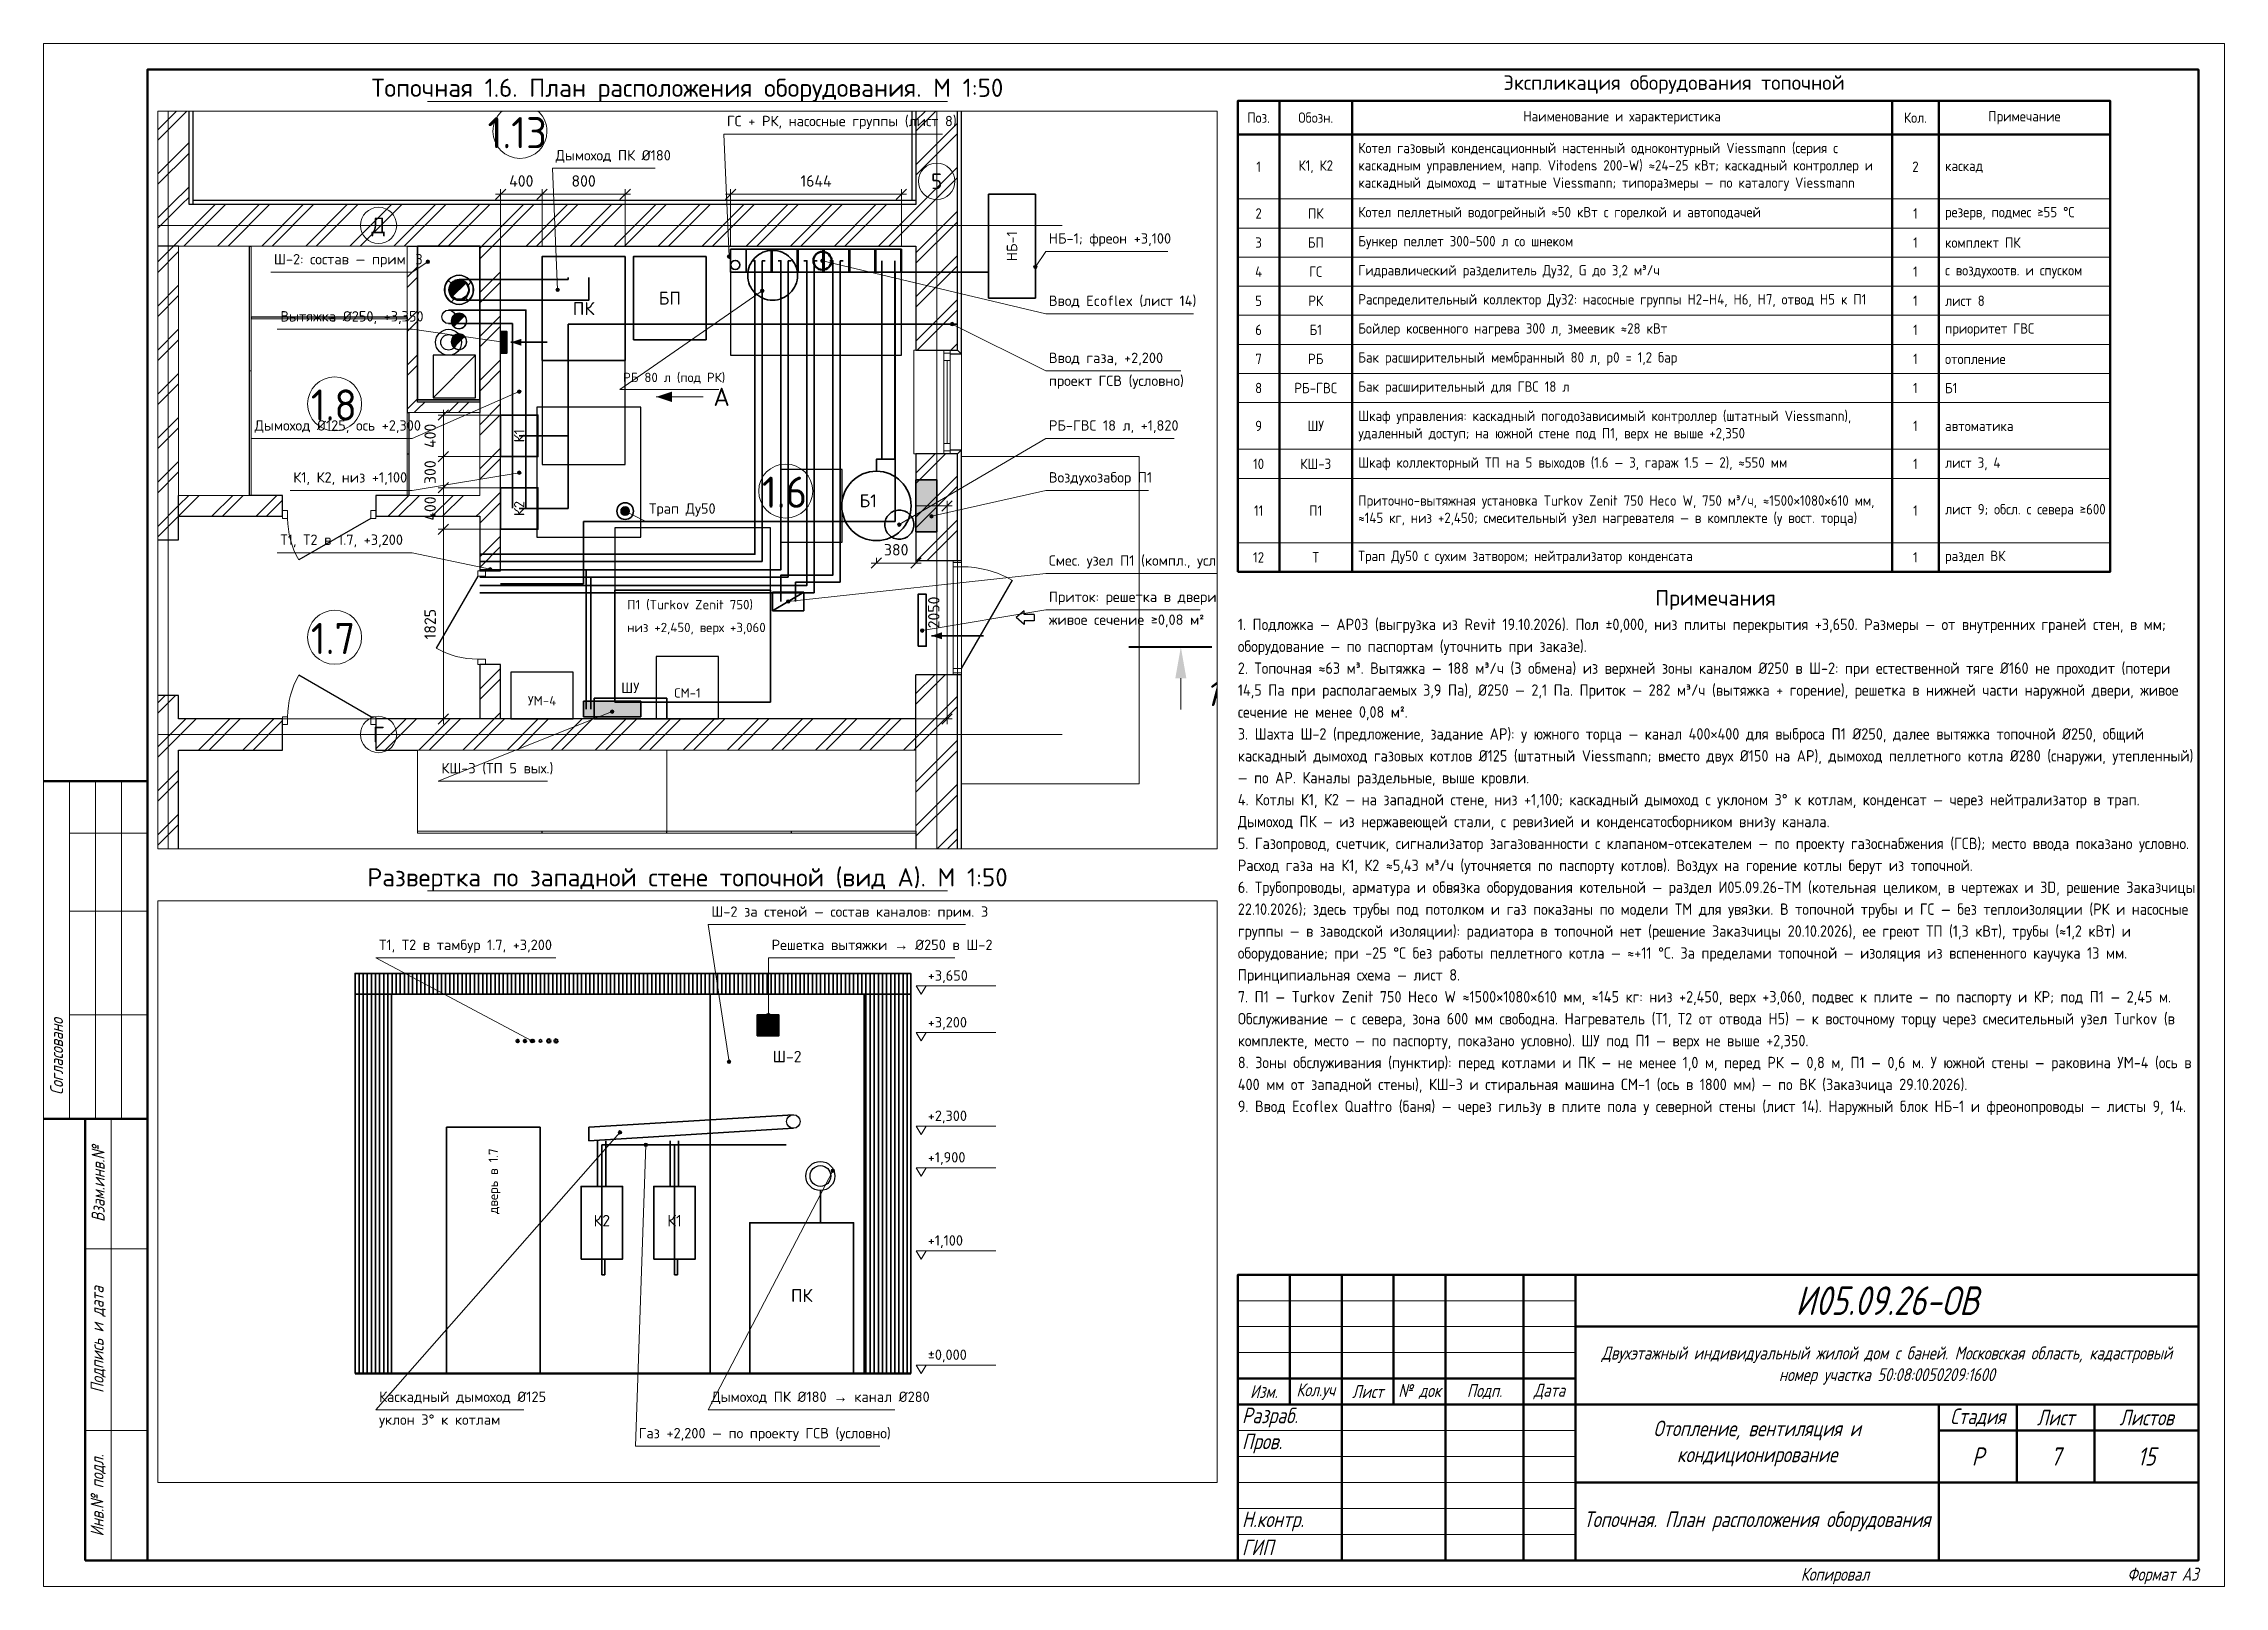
# Paper-space layout 'Лист' of a CAD drawing. Header units: millimetres. Extents: x 0 to 420, y 0 to 297.
# The model-space entities are those that its viewports show. They can reach past a viewport. Long polylines and large blocks are cut down to what shows.
import ezdxf
from ezdxf.enums import TextEntityAlignment as Align

# ---------------------------------------------------------------- set-up
doc = ezdxf.new("R2010")
doc.units = ezdxf.units.MM
for name, pattern in [('ОВ_ПУНКТ', [160, 80, -80]), ('ОВ_ШП', [460, 300, -80, 0, -80]), ('ОВ_ШТРИХ', [330, 240, -90]), ('Осевая 12-2-2', [16, 12, -2, 0, -2]), ('Пунктир 2-1_5', [3.5, 2, -1.5])]:
    doc.linetypes.add(name, pattern=pattern)
for name, color, linetype, lineweight in [('A-AREA-IDEN', 8, 'Continuous', 13), ('A-COLS', 8, 'Continuous', 13), ('A-DETL-GENF', 9, 'Continuous', 13), ('A-DOOR', 8, 'Continuous', 13), ('A-FLOR', 9, 'Continuous', 13), ('A-GLAZ', 8, 'Continuous', 13), ('A-WALL', 8, 'Continuous', 13), ('A-WALL-PATT', 8, 'Continuous', 13), ('G-ANNO-SYMB', 8, 'Continuous', 13), ('I-FURN', 9, 'Continuous', 13), ('S-GRID', 8, 'Continuous', 13), ('АР_подложка', 8, 'Continuous', 13), ('ОВ_В', 32, 'Continuous', 35), ('ОВ_выноски', 7, 'Continuous', 18), ('ОВ_Г', 42, 'Continuous', 25), ('ОВ_дымоход', 8, 'Continuous', 25), ('ОВ_зона_обсл', 8, 'Continuous', 25), ('ОВ_марки', 7, 'Continuous', 18), ('ОВ_Н', 3, 'Continuous', 35), ('ОВ_оборуд', 7, 'Continuous', 35), ('ОВ_П', 5, 'Continuous', 35), ('ОВ_размеры', 7, 'Continuous', 13), ('ОВ_Т1', 1, 'Continuous', 50), ('ОВ_Т11', 6, 'Continuous', 35), ('ОВ_Т2', 5, 'Continuous', 50), ('ОВ_Т21', 4, 'Continuous', 35), ('ОВ_Фреон', 6, 'Continuous', 35), ('ОВ_шахты', 7, 'Continuous', 35), ('Рамка', 7, 'Continuous', 50), ('Таблицы', 7, 'Continuous', 18), ('Текст', 7, 'Continuous', 18), ('Тонкие', 8, 'Continuous', 13)]:
    doc.layers.add(name, color=color, linetype=linetype, lineweight=lineweight)
doc.layers.add('ОВ_видовые', color=8, linetype='Continuous', lineweight=13, plot=False)
doc.styles.add('GOST', font='isocpeur.ttf', dxfattribs={"width": 0.9})
doc.styles.add('GOST Common', font='GOST_Common.ttf', dxfattribs={"height": 300})
doc.styles.add('GOST_I', font='isocpeur.ttf', dxfattribs={"width": 0.8})
doc.styles.add('ISOCPEUR_I', font='isocpeui.ttf', dxfattribs={"height": 250})
pattern_1 = [(45, (0, 0), (-212.132, 212.132), []), (45, (0, 100), (-212.132, 212.132), [])]

psp = doc.layouts.new('Лист')

# ---------------------------------------------------------------- texts
at = {"layer": 'Текст', "style": 'GOST'}
for s, height, p in [('Топочная 1.6. План расположения оборудования. М 1:50', 3.5, (124, 288.5)), ('Экспликация оборудования топочной', 2.8, (314, 289.5)), ('Примечания', 3, (322, 190.3)), ('Развертка по западной стене топочной (вид А). М 1:50', 3.5, (124, 136.5))]:
    psp.add_text(s, height=height, dxfattribs=at).set_placement(p, align=Align.MIDDLE_CENTER)
at = {"layer": 'Текст'}
for s, insert, char_height, width, attachment_point, style in [('Поз.', (234, 282.75), 2, 6, 5, 'GOST'), ('Обозн.', (245, 282.75), 2, 12, 5, 'GOST'), ('Наименование и характеристика', (304, 282.75), 2, 102, 5, 'GOST'), ('Кол.', (360.5, 282.75), 2, 7, 5, 'GOST'), ('Примечание', (381.5, 282.75), 2, 31, 5, 'GOST'), ('Котел газовый конденсационный настенный одноконтурный Viessmann (серия с каскадным управлением, напр. Vitodens 200-W) ≈24–25 кВт; каскадный контроллер и каскадный дымоход — штатные Viessmann; типоразмеры — по каталогу Viessmann', (253.2, 273.3), 2, 101.6, 4, 'GOST'), ('1', (234, 273.3), 2, 6, 5, 'GOST'), ('К1, К2', (245, 273.3), 2, 12, 5, 'GOST'), ('2', (360.5, 273.3), 2, 7, 5, 'GOST'), ('каскад', (366.2, 273.3), 2, 30.6, 4, 'GOST'), ('2', (234, 264.3), 2, 6, 5, 'GOST'), ('ПК', (245, 264.3), 2, 12, 5, 'GOST'), ('Котел пеллетный водогрейный ≈50 кВт с горелкой и автоподачей', (253.2, 264.3), 2, 101.6, 4, 'GOST'), ('1', (360.5, 264.3), 2, 7, 5, 'GOST'), ('резерв, подмес ≥55 °С', (366.2, 264.3), 2, 30.6, 4, 'GOST'), ('3', (234, 258.7), 2, 6, 5, 'GOST'), ('БП', (245, 258.7), 2, 12, 5, 'GOST'), ('Бункер пеллет 300–500 л со шнеком', (253.2, 258.7), 2, 101.6, 4, 'GOST'), ('1', (360.5, 258.7), 2, 7, 5, 'GOST'), ('комплект ПК', (366.2, 258.7), 2, 30.6, 4, 'GOST'), ('4', (234, 253.1), 2, 6, 5, 'GOST'), ('ГС', (245, 253.1), 2, 12, 5, 'GOST'), ('Гидравлический разделитель Ду32, G до 3,2 м³/ч', (253.2, 253.1), 2, 101.6, 4, 'GOST'), ('1', (360.5, 253.1), 2, 7, 5, 'GOST'), ('с воздухоотв. и спуском', (366.2, 253.1), 2, 30.6, 4, 'GOST'), ('5', (234, 247.5), 2, 6, 5, 'GOST'), ('РК', (245, 247.5), 2, 12, 5, 'GOST'), ('Распределительный коллектор Ду32: насосные группы Н2–Н4, Н6, Н7, отвод Н5 к П1', (253.2, 247.5), 2, 101.6, 4, 'GOST'), ('1', (360.5, 247.5), 2, 7, 5, 'GOST'), ('лист 8', (366.2, 247.5), 2, 30.6, 4, 'GOST'), ('6', (234, 241.9), 2, 6, 5, 'GOST'), ('Б1', (245, 241.9), 2, 12, 5, 'GOST'), ('Бойлер косвенного нагрева 300 л, змеевик ≈28 кВт', (253.2, 241.9), 2, 101.6, 4, 'GOST'), ('1', (360.5, 241.9), 2, 7, 5, 'GOST'), ('приоритет ГВС', (366.2, 241.9), 2, 30.6, 4, 'GOST'), ('7', (234, 236.3), 2, 6, 5, 'GOST'), ('РБ', (245, 236.3), 2, 12, 5, 'GOST'), ('Бак расширительный мембранный 80 л, p0 = 1,2 бар', (253.2, 236.3), 2, 101.6, 4, 'GOST'), ('1', (360.5, 236.3), 2, 7, 5, 'GOST'), ('отопление', (366.2, 236.3), 2, 30.6, 4, 'GOST'), ('8', (234, 230.7), 2, 6, 5, 'GOST'), ('РБ-ГВС', (245, 230.7), 2, 12, 5, 'GOST'), ('Бак расширительный для ГВС 18 л', (253.2, 230.7), 2, 101.6, 4, 'GOST'), ('1', (360.5, 230.7), 2, 7, 5, 'GOST'), ('Б1', (366.2, 230.7), 2, 30.6, 4, 'GOST'), ('9', (234, 223.4), 2, 6, 5, 'GOST'), ('ШУ', (245, 223.4), 2, 12, 5, 'GOST'), ('Шкаф управления: каскадный погодозависимый контроллер (штатный Viessmann), удаленный доступ; на южной стене под П1, верх не выше +2,350', (253.2, 223.4), 2, 101.6, 4, 'GOST'), ('1', (360.5, 223.4), 2, 7, 5, 'GOST'), ('автоматика', (366.2, 223.4), 2, 30.6, 4, 'GOST'), ('10', (234, 216.1), 2, 6, 5, 'GOST'), ('КШ-3', (245, 216.1), 2, 12, 5, 'GOST'), ('Шкаф коллекторный ТП на 5 выходов (1.6 — 3, гараж 1.5 — 2), ≈550 мм', (253.2, 216.1), 2, 101.6, 4, 'GOST'), ('1', (360.5, 216.1), 2, 7, 5, 'GOST'), ('лист 3, 4', (366.2, 216.1), 2, 30.6, 4, 'GOST'), ('Приточно-вытяжная установка Turkov Zenit 750 Heco W, 750 м³/ч, ≈1500×1080×610 мм, ≈145 кг, низ +2,450; смесительный узел нагревателя — в комплекте (у вост. торца)', (253.2, 207.1), 2, 101.6, 4, 'GOST'), ('11', (234, 207.1), 2, 6, 5, 'GOST'), ('П1', (245, 207.1), 2, 12, 5, 'GOST'), ('1', (360.5, 207.1), 2, 7, 5, 'GOST'), ('лист 9; обсл. с севера ≥600', (366.2, 207.1), 2, 30.6, 4, 'GOST'), ('12', (234, 198.1), 2, 6, 5, 'GOST'), ('Т', (245, 198.1), 2, 12, 5, 'GOST'), ('Трап Ду50 с сухим затвором; нейтрализатор конденсата', (253.2, 198.1), 2, 101.6, 4, 'GOST'), ('1', (360.5, 198.1), 2, 7, 5, 'GOST'), ('раздел ВК', (366.2, 198.1), 2, 30.6, 4, 'GOST'), ('{\\W0.8;\\Q15;Двухэтажный индивидуальный жилой дом с баней. Московская область, кадастровый номер участка 50:08:0050209:1600}', (355, 42.5), 2.5, 116, 5, 'GOST_I'), ('{\\W0.8;\\Q15;Отопление, вентиляция и кондиционирование}', (330, 27.5), 3, 66, 5, 'GOST_I'), ('{\\W0.8;\\Q15;Топочная. План расположения оборудования}', (330, 12.5), 3, 66, 5, 'GOST_I')]:
    psp.add_mtext(s, dxfattribs=dict(at, insert=insert, char_height=char_height, width=width, attachment_point=attachment_point, style=style))
at = {"layer": 'Текст', "insert": (230, 186.3), "char_height": 2.2, "width": 184, "attachment_point": 1, "line_spacing_factor": 1.15, "style": 'GOST'}
psp.add_mtext('1. Подложка — АР03 (выгрузка из Revit 19.10.2026). Пол ±0,000, низ плиты перекрытия +3,650. Размеры — от внутренних граней стен, в мм; оборудование — по паспортам (уточнить при заказе).\\P2. Топочная ≈63 м³. Вытяжка — 188 м³/ч (3 обмена) из верхней зоны каналом Ø250 в Ш-2: при естественной тяге Ø160 не проходит (потери 14,5 Па при располагаемых 3,9 Па), Ø250 — 2,1 Па. Приток — 282 м³/ч (вытяжка + горение), решетка в нижней части наружной двери, живое сечение не менее 0,08 м².\\P3. Шахта Ш-2 (предложение, задание АР): у южного торца — канал 400×400 для выброса П1 Ø250, далее вытяжка топочной Ø250, общий каскадный дымоход газовых котлов Ø125 (штатный Viessmann; вместо двух Ø150 на АР), дымоход пеллетного котла Ø280 (снаружи, утепленный) — по АР. Каналы раздельные, выше кровли.\\P4. Котлы К1, К2 — на западной стене, низ +1,100; каскадный дымоход с уклоном 3° к котлам, конденсат — через нейтрализатор в трап. Дымоход ПК — из нержавеющей стали, с ревизией и конденсатосборником внизу канала.\\P5. Газопровод, счетчик, сигнализатор загазованности с клапаном-отсекателем — по проекту газоснабжения (ГСВ); место ввода показано условно. Расход газа на К1, К2 ≈5,43 м³/ч (уточняется по паспорту котлов). Воздух на горение котлы берут из топочной.\\P6. Трубопроводы, арматура и обвязка оборудования котельной — раздел И05.09.26-ТМ (котельная целиком, в чертежах и 3D, решение Заказчицы 22.10.2026); здесь трубы под потолком и газ показаны по модели ТМ для увязки. В топочной трубы и ГС — без теплоизоляции (РК и насосные группы — в заводской изоляции): радиатора в топочной нет (решение Заказчицы 20.10.2026), ее греют ТП (1,3 кВт), трубы (≈1,2 кВт) и оборудование; при -25 °С без работы пеллетного котла — ≈+11 °С. За пределами топочной — изоляция из вспененного каучука 13 мм. Принципиальная схема — лист 8.\\P7. П1 — Turkov Zenit 750 Heco W ≈1500×1080×610 мм, ≈145 кг: низ +2,450, верх +3,060, подвес к плите — по паспорту и КР; под П1 — 2,45 м. Обслуживание — с севера, зона 600 мм свободна. Нагреватель (Т1, Т2 от отвода Н5) — к восточному торцу через смесительный узел Turkov (в комплекте, место — по паспорту, показано условно). ШУ под П1 — верх не выше +2,350.\\P8. Зоны обслуживания (пунктир): перед котлами и ПК — не менее 1,0 м, перед РК — 0,8 м, П1 — 0,6 м. У южной стены — раковина УМ-4 (ось в 400 мм от западной стены), КШ-3 и стиральная машина СМ-1 (ось в 1800 мм) — по ВК (Заказчица 29.10.2026).\\P9. Ввод Ecoflex Quattro (баня) — через гильзу в плите пола у северной стены (лист 14). Наружный блок НБ-1 и фреонопроводы — листы 9, 14.', dxfattribs=at)
at = {"layer": 'Текст', "char_height": 2.5, "attachment_point": 5, "rotation": 90, "style": 'GOST_I'}
for s, insert in [('{\\W0.8;\\Q15;Согласовано}', (2.5, 102)), ('{\\W0.8;\\Q15;Взам.инв.№}', (10.5, 77.5)), ('{\\W0.8;\\Q15;Подпись и дата}', (10.5, 47.5)), ('{\\W0.8;\\Q15;Инв.№ подл.}', (10.5, 17.5))]:
    psp.add_mtext(s, dxfattribs=dict(at, insert=insert))
at = {"layer": 'Текст', "style": 'GOST_I'}
for s, insert, char_height, attachment_point in [('{\\W0.8;\\Q15;И05.09.26-ОВ}', (355, 55), 5.5, 5), ('{\\W0.8;\\Q15;Изм.}', (235, 37.5), 2.5, 5), ('{\\W0.8;\\Q15;Кол.уч}', (245, 37.5), 2.5, 5), ('{\\W0.8;\\Q15;Лист}', (255, 37.5), 2.5, 5), ('{\\W0.8;\\Q15;№ док}', (265, 37.5), 2.5, 5), ('{\\W0.8;\\Q15;Подп.}', (277.5, 37.5), 2.5, 5), ('{\\W0.8;\\Q15;Дата}', (290, 37.5), 2.5, 5), ('{\\W0.8;\\Q15;Разраб.}', (230.8, 32.5), 3, 4), ('{\\W0.8;\\Q15;Стадия}', (372.5, 32.5), 3, 5), ('{\\W0.8;\\Q15;Лист}', (387.5, 32.5), 3, 5), ('{\\W0.8;\\Q15;Листов}', (405, 32.5), 3, 5), ('{\\W0.8;\\Q15;Пров.}', (230.8, 27.5), 3, 4), ('{\\W0.8;\\Q15;}', (250.8, 32.5), 3, 4), ('{\\W0.8;\\Q15;}', (285.6, 32.5), 3, 4), ('{\\W0.8;\\Q15;}', (250.8, 27.5), 3, 4), ('{\\W0.8;\\Q15;}', (285.6, 27.5), 3, 4), ('{\\W0.8;\\Q15;Р}', (372.5, 25), 3.5, 5), ('{\\W0.8;\\Q15;7}', (387.5, 25), 3.5, 5), ('{\\W0.8;\\Q15;15}', (405, 25), 3.5, 5), ('{\\W0.8;\\Q15;Н.контр.}', (230.8, 12.5), 3, 4), ('{\\W0.8;\\Q15;ГИП}', (230.8, 7.5), 3, 4), ('{\\W0.8;\\Q15;}', (250.8, 12.5), 3, 4), ('{\\W0.8;\\Q15;}', (285.6, 12.5), 3, 4), ('{\\W0.8;\\Q15;}', (250.8, 7.5), 3, 4), ('{\\W0.8;\\Q15;}', (285.6, 7.5), 3, 4), ('{\\W0.8;\\Q15;Копировал}', (345, 2), 2.5, 5), ('{\\W0.8;\\Q15;Формат А3}', (415, 2), 2.5, 6)]:
    psp.add_mtext(s, dxfattribs=dict(at, insert=insert, char_height=char_height, attachment_point=attachment_point))

msp = doc.modelspace()

# ---------------------------------------------------------------- texts
at = {"layer": 'ОВ_марки', "style": 'GOST'}
for s, p in [('Ш-2 за стеной — состав каналов: прим. 3', (43080, 24365)), ('Т1, Т2 в тамбур 1.7, +3,200', (39880, 24045)), ('Решетка вытяжки → Ø250 в Ш-2', (43660, 24045)), ('Каскадный дымоход Ø125', (39880, 19695)), ('Дымоход ПК Ø180 → канал Ø280', (43080, 19695)), ('Газ +2,200 — по проекту ГСВ (условно)', (42380, 19345))]:
    msp.add_text(s, height=100, dxfattribs=at).set_placement(p, align=Align.BOTTOM_LEFT)
msp.add_text('дверь в 1.7', height=90, rotation=90, dxfattribs=at).set_placement((40980, 21850), align=Align.MIDDLE_CENTER)
for s, height, p in [('К2', 110, (42025, 21470)), ('К1', 110, (42725, 21470)), ('ПК', 125, (43950, 20750))]:
    msp.add_text(s, height=height, dxfattribs=at).set_placement(p, align=Align.MIDDLE_CENTER)
msp.add_text('уклон 3° к котлам', height=100, dxfattribs=at).set_placement((39880, 19605), align=Align.TOP_LEFT)
at = {"layer": 'ОВ_размеры', "style": 'GOST'}
for s, p in [('+3,650', (45164, 23750)), ('+3,200', (45164, 23300)), ('+2,300', (45164, 22400)), ('+1,900', (45164, 22000)), ('+1,100', (45164, 21200)), ('±0,000', (45164, 20100))]:
    msp.add_text(s, height=100, dxfattribs=at).set_placement(p, align=Align.BOTTOM_LEFT)
at = {"layer": 'ОВ_шахты', "style": 'GOST'}
msp.add_text('Ш-2', height=110, dxfattribs=at).set_placement((43810, 23050), align=Align.MIDDLE_CENTER)

# ---------------------------------------------------------------- blocks, each defined once
blk = doc.blocks.new('INT 19 Дверь межкомнатная одностворчатая - 900 х 2370 _800_ Глухое Л-НАР-1569038-Этаж 1 - Планировка')
at = {"layer": 'A-DOOR', "lineweight": 25}
blk.add_line((400, 170), (-293, 570), dxfattribs=at)
at = {"layer": 'A-DOOR'}
for p, q in [((-400, 170), (-450, 170)), ((-450, 170), (-450, 95)), ((-450, 95), (-400, 95)), ((-400, 95), (-400, 170)), ((400, 95), (400, 170)), ((400, 170), (450, 170)), ((450, 95), (400, 95)), ((450, 170), (450, 95))]:
    blk.add_line(p, q, dxfattribs=at)
blk.add_arc((400, 170), 800, 150, 180, dxfattribs=at)
blk = doc.blocks.new('INT 19 Дверь межкомнатная одностворчатая - 900 х 2370 _800_ Глухое Л-НАР-1569067-Этаж 1 - Планировка')
at = {"layer": 'A-DOOR', "lineweight": 25}
blk.add_line((400, 120), (-293, 520), dxfattribs=at)
at = {"layer": 'A-DOOR'}
for p, q in [((-400, 120), (-450, 120)), ((-450, 120), (-450, 45)), ((-450, 45), (-400, 45)), ((-400, 45), (-400, 120)), ((400, 45), (400, 120)), ((400, 120), (450, 120)), ((450, 45), (400, 45)), ((450, 120), (450, 45))]:
    blk.add_line(p, q, dxfattribs=at)
blk.add_arc((400, 120), 800, 150, 180, dxfattribs=at)
blk = doc.blocks.new('INT 18 Шкаф - INT 18 Шкаф-1611660-Этаж 1 - Планировка')
at = {"layer": 'I-FURN'}
for p, q in [((-400, 350), (400, 350)), ((-400, 350), (-400, -330)), ((400, -330), (400, 350)), ((400, -330), (-400, -330)), ((-398.5, -332), (-0.8, -332)), ((-398.5, -332), (-398.5, -350)), ((-0.8, -350), (-398.5, -350)), ((-0.8, -350), (-0.8, -332)), ((0.8, -332), (398.5, -332)), ((0.8, -332), (0.8, -350)), ((398.5, -350), (0.8, -350)), ((398.5, -350), (398.5, -332))]:
    blk.add_line(p, q, dxfattribs=at)
blk = doc.blocks.new('INT 18 Шкаф - INT 18 Шкаф-1564175-Этаж 1 - Планировка')
at = {"layer": 'I-FURN'}
for p, q in [((-1200, 350), (1200, 350)), ((-1200, 350), (-1200, -430)), ((1200, -430), (1200, 350)), ((1200, -430), (-1200, -430)), ((-1198.5, -432), (-0.8, -432)), ((-1198.5, -432), (-1198.5, -450)), ((-0.8, -450), (-1198.5, -450)), ((-0.8, -450), (-0.8, -432)), ((0.8, -432), (1198.5, -432)), ((0.8, -432), (0.8, -450)), ((1198.5, -450), (0.8, -450)), ((1198.5, -450), (1198.5, -432))]:
    blk.add_line(p, q, dxfattribs=at)
blk = doc.blocks.new('INT 19 Дверь входная одностворчатая с остеклением - 1100 х 2480 ОС-Сверху 2-1581826-Этаж 1 - Планировка')
at = {"layer": 'A-DOOR', "lineweight": 25}
for p, q in [((-65, 842), (0, 764)), ((-30, 842), (-65, 842)), ((-30, 940), (-30, 842)), ((-30, 940), (0, 940)), ((0, 940), (30, 940)), ((65, 842), (0, 764)), ((30, 940), (30, 842)), ((30, 842), (65, 842)), ((490, 240), (-359, 730))]:
    blk.add_line(p, q, dxfattribs=at)
at = {"layer": 'A-DOOR'}
for p, q in [((-550, 240), (-530, 240)), ((-550, 240), (-550, 160)), ((-530, 160), (-530, 240)), ((-530, 240), (-490, 240)), ((-530, 160), (-530, 240)), ((-490, 240), (490, 240)), ((-490, 240), (-490, 160)), ((530, 240), (490, 240)), ((490, 240), (490, 160)), ((530, 240), (550, 240)), ((530, 160), (530, 240)), ((530, 160), (530, 240)), ((550, 240), (550, 160)), ((-550, 160), (-530, 160)), ((-490, 160), (-530, 160)), ((-490, 160), (490, 160)), ((490, 160), (530, 160)), ((530, 160), (550, 160))]:
    blk.add_line(p, q, dxfattribs=at)
blk.add_arc((490, 240), 980, 150, 180, dxfattribs=at)
blk = doc.blocks.new('INT 20 Окно Прямоугольник 1ст - INT 20 Окно Прямоугольник 1ст 1000-3000h-1568821-Этаж 1 - Планировка')
at = {"layer": 'A-GLAZ'}
for p, q in [((460, 240), (-460, 240)), ((-500, 130), (-400, 130)), ((-470, 130), (-500, 130)), ((-500, 70), (-470, 70)), ((-400, 70), (-500, 70)), ((-470, 70), (-470, 130)), ((-400, 130), (-470, 130)), ((-470, 130), (-470, 70)), ((-470, 70), (-400, 70)), ((400, 130), (500, 130)), ((470, 130), (400, 130)), ((500, 70), (400, 70)), ((400, 70), (470, 70)), ((500, 130), (470, 130)), ((470, 130), (470, 70)), ((470, 70), (470, 130)), ((470, 70), (500, 70)), ((-500, -200), (-500, -220)), ((500, -220), (500, -200)), ((-500, -220), (500, -220))]:
    blk.add_line(p, q, dxfattribs=at)
blk = doc.blocks.new('INT 20 Откосы окон снаружи Прямоугольник - INT 20 Откосы окон снаружи Прямоугольник-1566574-Этаж 1 - Планировка')
at = {"layer": 'A-WALL', "lineweight": 25}
for p, q in [((-477, 30), (-477, -80)), ((443, -80), (443, 30))]:
    blk.add_line(p, q, dxfattribs=at)
blk = doc.blocks.new('INT 20 Створка - 05_ Правое поворотно-откидное-1566575-Этаж 1 - Планировка')
at = {"layer": 'A-GLAZ'}
for p, q in [((400, 30), (-400, 30)), ((-400, 30), (-400, -30)), ((400, 30), (-400, 30)), ((-400, 30), (-400, -30)), ((400, -30), (400, 30)), ((400, -30), (400, 30)), ((-400, 0), (400, 0)), ((-400, -30), (400, -30)), ((-400, -30), (400, -30))]:
    blk.add_line(p, q, dxfattribs=at)
blk = doc.blocks.new('INT 18 Шкаф - INT 18 Шкаф-1565127-Этаж 1 - Планировка')
at = {"layer": 'I-FURN'}
for p, q in [((-750, 350), (750, 350)), ((-750, 350), (-750, -330)), ((750, -330), (750, 350)), ((750, -330), (-750, -330)), ((-748.5, -332), (-0.8, -332)), ((-748.5, -332), (-748.5, -350)), ((-0.8, -350), (-748.5, -350)), ((-0.8, -350), (-0.8, -332)), ((0.8, -332), (748.5, -332)), ((0.8, -332), (0.8, -350)), ((748.5, -350), (0.8, -350)), ((748.5, -350), (748.5, -332))]:
    blk.add_line(p, q, dxfattribs=at)
blk = doc.blocks.new('INT 20 Подоконник - Подоконник внутри-1566579-Этаж 1 - Планировка')
at = {"layer": 'A-GLAZ'}
for p, q in [((-950, 0), (-950, -290)), ((850, 0), (-950, 0)), ((850, -290), (850, 0)), ((-900, -290), (800, -290))]:
    blk.add_line(p, q, dxfattribs=at)
blk = doc.blocks.new('INT 19 Дверь межкомнатная одностворчатая - 900 х 2370 _800_ Глухое П-НАР-1569071-Этаж 1 - Планировка')
at = {"layer": 'A-DOOR', "lineweight": 25}
blk.add_line((-400, 120), (293, 520), dxfattribs=at)
at = {"layer": 'A-DOOR'}
for p, q in [((-400, 120), (-450, 120)), ((-450, 120), (-450, 45)), ((-450, 45), (-400, 45)), ((-400, 45), (-400, 120)), ((400, 45), (400, 120)), ((400, 120), (450, 120)), ((450, 45), (400, 45)), ((450, 120), (450, 45))]:
    blk.add_line(p, q, dxfattribs=at)
blk.add_arc((-400, 120), 800, 360, 30, dxfattribs=at)
blk = doc.blocks.new('INT 18 Шкаф - INT 18 Шкаф-1565469-Этаж 1 - Планировка')
at = {"layer": 'I-FURN'}
for p, q in [((-1200, 330), (-1200, -350)), ((-1200, 330), (1200, 330)), ((-1198.5, 350), (-1198.5, 332)), ((-0.8, 332), (-1198.5, 332)), ((-520, 350), (-0.8, 350)), ((-0.8, 332), (-0.8, 350)), ((0.8, 350), (1198.5, 350)), ((0.8, 350), (0.8, 332)), ((1198.5, 332), (0.8, 332)), ((1198.5, 332), (1198.5, 350)), ((1200, -350), (1200, 330)), ((1200, -350), (-1200, -350))]:
    blk.add_line(p, q, dxfattribs=at)
blk = doc.blocks.new('Разрез - Номер сзади-3578-Этаж 1 - Планировка')
at = {"layer": 'G-ANNO-SYMB'}
blk.add_hatch(color=256, dxfattribs=at).paths.add_polyline_path([(2.47, -3), (3, 0), (3.53, -3)])
at = {"layer": 'G-ANNO-SYMB', "lineweight": 40}
blk.add_line((0, 0), (8, 0), dxfattribs=at)
at = {"layer": 'G-ANNO-SYMB'}
blk.add_line((3, -3), (3, -6), dxfattribs=at)
blk = doc.blocks.new('INT Марка помещения - Номер помещения _ Площадь _ Имя-1615504-Этаж 1 - Планировка')
at = {"layer": 'A-AREA-IDEN'}
for start, end in [(360, 180), (180, 360)]:
    blk.add_arc((0, 0), 2.6, start, end, dxfattribs=at)
blk = doc.blocks.new('АР_План_1_этажа')
at = {"layer": 'A-COLS'}
h = blk.add_hatch(dxfattribs=at)
h.set_pattern_fill('FP_3', color=256, style=0, pattern_type=2)
h.set_pattern_definition([(45, (0, 0), (-141.4214, 141.4214), []), (135, (0, 0), (-141.4214, -141.4214), [])])
h.paths.add_polyline_path([(17568, 17715), (17607, 17720), (17643, 17737), (17672, 17762), (17694, 17795), (17705, 17833), (17705, 17872), (17693, 17911), (17672, 17943), (17643, 17969), (17607, 17985), (17568, 17991), (17529, 17985), (17494, 17969), (17464, 17943), (17443, 17910), (17432, 17872), (17432, 17833), (17443, 17795), (17464, 17762), (17494, 17737), (17529, 17720)])
h.paths.add_polyline_path([(17568, 17753), (17534, 17759), (17504, 17776), (17482, 17803), (17472, 17827), (17468, 17853), (17472, 17879), (17482, 17903), (17497, 17923), (17518, 17939), (17542, 17949), (17568, 17953), (17594, 17949), (17618, 17939), (17638, 17923), (17655, 17903), (17667, 17870), (17667, 17835), (17655, 17803), (17632, 17776), (17602, 17759)])
at = {"layer": 'A-DETL-GENF'}
for points in [[(17497, 17782), (17639, 17923), (17618, 17939), (17594, 17949), (17568, 17953), (17542, 17949), (17518, 17939), (17497, 17923), (17482, 17903), (17472, 17879), (17468, 17853), (17472, 17827), (17482, 17803)], [(17517, 17501), (17620, 17604), (17605, 17616), (17587, 17623), (17568, 17626), (17549, 17623), (17532, 17616), (17517, 17604), (17505, 17589), (17498, 17572), (17495, 17553), (17498, 17534), (17505, 17516)], [(17517, 17301), (17620, 17404), (17605, 17416), (17587, 17423), (17568, 17426), (17549, 17423), (17532, 17416), (17517, 17404), (17504, 17386), (17498, 17372), (17495, 17353), (17498, 17334), (17505, 17316)]]:
    blk.add_hatch(color=256, dxfattribs=at).paths.add_polyline_path(points)
at = {"layer": 'A-WALL-PATT', "lineweight": 9}
h = blk.add_hatch(dxfattribs=at)
h.set_pattern_fill('FP_1', color=256, style=0, pattern_type=2)
h.set_pattern_definition(pattern_1)
h.paths.add_polyline_path([(14568, 18673), (14968, 18673), (14968, 19973), (14568, 19973)])
h = blk.add_hatch(dxfattribs=at)
h.set_pattern_fill('FP_1', color=256, style=0, pattern_type=2)
h.set_pattern_definition(pattern_1)
h.paths.add_polyline_path([(22368, 18673), (22368, 19973), (21968, 19973), (21968, 18673), (22150, 18673)])
h = blk.add_hatch(dxfattribs=at)
h.set_pattern_fill('FP_1', color=256, style=0, pattern_type=2)
h.set_pattern_definition(pattern_1)
h.paths.add_polyline_path([(21968, 18273), (21968, 18673), (14568, 18673), (14568, 18273), (20706, 18273)])
h = blk.add_hatch(dxfattribs=at)
h.set_pattern_fill('FP_1', color=256, style=0, pattern_type=2)
h.set_pattern_definition(pattern_1)
h.paths.add_polyline_path([(21968, 5973), (22368, 5973), (22368, 7013), (22298, 7013), (22298, 8733), (22368, 8733), (22368, 10663), (22298, 10663), (22298, 12383), (22368, 12383), (22368, 14148), (21968, 14148), (21968, 12423), (22238, 12423), (22238, 10623), (21968, 10623), (21968, 8773), (22238, 8773), (22238, 6973), (21968, 6973), (21968, 6100)])
h.paths.add_polyline_path([(22368, 15248), (22368, 16273), (21968, 16273), (21968, 15248)])
h.paths.add_polyline_path([(21968, 17273), (22368, 17273), (22368, 18673), (21968, 18673), (21968, 18173)])
h = blk.add_hatch(dxfattribs=at)
h.set_pattern_fill('FP_1', color=256, style=0, pattern_type=2)
h.set_pattern_definition(pattern_1)
h.paths.add_polyline_path([(14868, 5973), (14868, 7373), (14568, 7373), (14568, 5973)])
h.paths.add_polyline_path([(14868, 8273), (14868, 13948), (14568, 13948), (14568, 8273)])
h.paths.add_polyline_path([(14568, 15448), (14868, 15448), (14868, 18273), (14568, 18273), (14568, 15873)])
h = blk.add_hatch(dxfattribs=at)
h.set_pattern_fill('FP_1', color=256, style=0, pattern_type=2)
h.set_pattern_definition(pattern_1)
h.paths.add_polyline_path([(17168, 16673), (17168, 18273), (17068, 18273), (17068, 16673), (17088, 16673)])
h = blk.add_hatch(dxfattribs=at)
h.set_pattern_fill('FP_1', color=256, style=0, pattern_type=2)
h.set_pattern_definition(pattern_1)
h.paths.add_polyline_path([(17968, 13723), (17968, 14248), (17768, 14248), (17768, 13723), (17818, 13723)])
h.paths.add_polyline_path([(17768, 15148), (17968, 15148), (17968, 18273), (17768, 18273), (17768, 15673)])
h = blk.add_hatch(dxfattribs=at)
h.set_pattern_fill('FP_1', color=256, style=0, pattern_type=2)
h.set_pattern_definition(pattern_1)
h.paths.add_polyline_path([(17168, 16773), (17168, 16673), (17768, 16673), (17768, 16773)])
h = blk.add_hatch(dxfattribs=at)
h.set_pattern_fill('FP_1', color=256, style=0, pattern_type=2)
h.set_pattern_definition(pattern_1)
h.paths.add_polyline_path([(17768, 15673), (17768, 15873), (16768, 15873), (16768, 15673), (17088, 15673)])
h.paths.add_polyline_path([(15868, 15673), (15868, 15873), (14868, 15873), (14868, 15673), (15548, 15673)])
h = blk.add_hatch(dxfattribs=at)
h.set_pattern_fill('FP_1', color=256, style=0, pattern_type=2)
h.set_pattern_definition(pattern_1)
h.paths.add_polyline_path([(21968, 13423), (21968, 13723), (16768, 13723), (16768, 13423), (20706, 13423)])
h.paths.add_polyline_path([(15868, 13423), (15868, 13723), (14868, 13723), (14868, 13423), (14930, 13423)])
at = {"layer": 'A-COLS', "lineweight": 25}
for centre, radius, start, end in [((17568, 17853), 140, 90, 270), ((17568, 17853), 138, 90, 270), ((17568, 17853), 138, 90, 270), ((17568, 17853), 100, 167.977, 173.3546), ((17568, 17853), 100, 167.977, 173.3546), ((17568, 17853), 100, 126.6454, 132.023), ((17568, 17853), 100, 126.6454, 132.023), ((17568, 17853), 100, 107.977, 113.3546), ((17568, 17853), 100, 107.977, 113.3546), ((17568, 17853), 140, 270, 90), ((17568, 17853), 138, 270, 90), ((17568, 17853), 138, 270, 90), ((17568, 17853), 100, 270, 44.9617), ((17568, 17853), 100, 270, 44.9617), ((17568, 17853), 98, 270, 44.232), ((17568, 17853), 100, 66.6454, 72.023), ((17568, 17853), 100, 66.6454, 72.023), ((17568, 17853), 100, 47.977, 53.3546), ((17568, 17853), 100, 47.977, 53.3546), ((17568, 17853), 100, 186.6454, 192.023), ((17568, 17853), 100, 186.6454, 192.023), ((17568, 17853), 100, 224.9617, 270), ((17568, 17853), 100, 224.9617, 270), ((17568, 17853), 98, 224.9617, 270), ((17568, 17553), 75, 90, 270), ((17568, 17553), 73, 154.9712, 160.0288), ((17568, 17553), 73, 199.9712, 205.0288), ((17568, 17553), 73, 225, 270), ((17568, 17553), 73, 109.9712, 115.0288), ((17568, 17553), 75, 270, 90), ((17568, 17553), 73, 270, 45), ((17568, 17553), 73, 64.9712, 70.0288), ((17568, 17353), 75, 90, 270), ((17568, 17353), 73, 154.9712, 160.0288), ((17568, 17353), 73, 199.9712, 205.0288), ((17568, 17353), 73, 225, 270), ((17568, 17353), 73, 109.9712, 115.0288), ((17568, 17353), 75, 270, 90), ((17568, 17353), 73, 270, 45), ((17568, 17353), 73, 64.9712, 70.0288)]:
    blk.add_arc(centre, radius, start, end, dxfattribs=at)
at = {"layer": 'A-DETL-GENF'}
for p, q in [((17497, 17782), (17639, 17923)), ((17517, 17501), (17620, 17604)), ((17517, 17301), (17620, 17404))]:
    blk.add_line(p, q, dxfattribs=at)
for centre, radius in [((17568, 17853), 100), ((17568, 17553), 73), ((17568, 17353), 73)]:
    blk.add_arc(centre, radius, 45, 225, dxfattribs=at)
at = {"layer": 'A-FLOR'}
for p, q in [((24118, 16248), (22408, 16248)), ((24118, 13098), (24118, 16248)), ((15868, 13723), (16768, 13723)), ((22408, 13098), (24118, 13098))]:
    blk.add_line(p, q, dxfattribs=at)
at = {"layer": 'A-WALL', "lineweight": 25}
for p, q in [((14968, 18673), (14968, 20373)), ((15008, 18673), (15008, 20413)), ((22368, 17273), (22368, 20373)), ((22408, 17233), (22408, 20413)), ((21968, 19973), (21968, 18673)), ((21928, 19933), (21928, 18713)), ((21968, 18713), (15008, 18713)), ((21968, 18673), (14968, 18673)), ((14868, 18273), (14568, 18273)), ((15548, 18273), (15568, 18273)), ((17068, 18273), (21968, 18273)), ((17168, 16773), (17168, 18273)), ((17768, 18273), (17768, 16673)), ((17968, 15148), (17968, 18273)), ((21968, 18273), (21968, 17273)), ((17068, 17593), (17068, 16673)), ((21968, 17273), (22368, 17273)), ((22368, 17273), (22408, 17233)), ((17068, 16673), (17088, 16673)), ((17768, 16773), (17168, 16773)), ((21968, 16273), (21968, 15248)), ((22368, 16273), (21968, 16273)), ((22408, 16313), (22368, 16273)), ((22368, 15248), (22368, 16273)), ((22408, 15248), (22408, 16313)), ((14868, 15448), (14868, 15873)), ((15868, 15873), (15548, 15873)), ((15868, 15673), (15868, 15873)), ((17088, 15873), (16768, 15873)), ((16768, 15873), (16768, 15673)), ((14868, 15673), (15868, 15673)), ((16768, 15673), (17768, 15673)), ((17768, 15673), (17768, 15148)), ((14568, 15448), (14868, 15448)), ((17768, 15148), (17968, 15148)), ((21968, 15248), (22408, 15248)), ((17968, 14248), (17768, 14248)), ((17768, 14248), (17768, 13723)), ((17968, 13723), (17968, 14248)), ((22408, 14148), (21968, 14148)), ((21968, 13423), (21968, 14148)), ((22368, 12383), (22368, 14148)), ((22408, 12383), (22408, 14148)), ((14868, 13948), (14568, 13948)), ((14868, 13723), (14868, 13948)), ((15868, 13723), (14868, 13723)), ((15868, 13423), (15868, 13723)), ((21968, 13723), (16768, 13723)), ((16768, 13723), (16768, 13423)), ((14868, 8273), (14868, 13423)), ((14868, 13423), (15868, 13423)), ((16768, 13423), (17168, 13423)), ((21968, 12643), (21968, 12423))]:
    blk.add_line(p, q, dxfattribs=at)
at = {"layer": 'A-WALL'}
for p, q in [((22328, 15248), (22328, 14148)), ((22368, 15248), (22368, 14148)), ((22408, 15248), (22408, 14148))]:
    blk.add_line(p, q, dxfattribs=at)
at = {"layer": 'G-ANNO-SYMB', "linetype": 'Пунктир 2-1_5'}
blk.add_line((24518, 14415), (24819, 14415), dxfattribs=at)
at = {"layer": 'S-GRID', "color": 251, "linetype": 'Осевая 12-2-2', "true_color": 0x646464}
for p, q in [((14768, 22575), (14768, -1346)), ((22168, 22575), (22168, -1346)), ((23376, 18473), (-1176, 18473)), ((23376, 13573), (-1176, 13573))]:
    blk.add_line(p, q, dxfattribs=at)
at = {"layer": 'A-AREA-IDEN', "xscale": 99.99999999999993, "yscale": 99.99999999999993, "zscale": 99.99999999999993}
for p in [(18155, 19378), (16370, 16755), (20714, 15916), (16370, 14509)]:
    blk.add_blockref('INT Марка помещения - Номер помещения _ Площадь _ Имя-1615504-Этаж 1 - Планировка', p, dxfattribs=at)
at = {"layer": 'A-DOOR', "lineweight": 25}
for name, p, rotation in [('INT 19 Дверь межкомнатная одностворчатая - 900 х 2370 _800_ Глухое П-НАР-1569071-Этаж 1 - Планировка', (16318, 15773), 180), ('INT 19 Дверь межкомнатная одностворчатая - 900 х 2370 _800_ Глухое Л-НАР-1569067-Этаж 1 - Планировка', (17868, 14698), 89.9999999999999), ('INT 19 Дверь входная одностворчатая с остеклением - 1100 х 2480 ОС-Сверху 2-1581826-Этаж 1 - Планировка', (22168, 14698), 269.9999999999999)]:
    blk.add_blockref(name, p, dxfattribs=dict(at, rotation=rotation))
blk.add_blockref('INT 19 Дверь межкомнатная одностворчатая - 900 х 2370 _800_ Глухое Л-НАР-1569038-Этаж 1 - Планировка', (16318, 13573), dxfattribs=at)
at = {"layer": 'A-GLAZ', "rotation": 269.9999999999999}
for name, p in [('INT 20 Окно Прямоугольник 1ст - INT 20 Окно Прямоугольник 1ст 1000-3000h-1568821-Этаж 1 - Планировка', (22168, 16773)), ('INT 20 Створка - 05_ Правое поворотно-откидное-1566575-Этаж 1 - Планировка', (22268, 16773)), ('INT 20 Подоконник - Подоконник внутри-1566579-Этаж 1 - Планировка', (22238, 11473))]:
    blk.add_blockref(name, p, dxfattribs=at)
at = {"layer": 'A-WALL', "lineweight": 25, "rotation": 269.9999999999999}
blk.add_blockref('INT 20 Откосы окон снаружи Прямоугольник - INT 20 Откосы окон снаружи Прямоугольник-1566574-Этаж 1 - Планировка', (22378, 16756), dxfattribs=at)
at = {"layer": 'G-ANNO-SYMB', "extrusion": (0, 0, -1), "xscale": 99.99999999999993, "yscale": 99.99999999999993, "zscale": 99.99999999999993}
blk.add_blockref('Разрез - Номер сзади-3578-Этаж 1 - Планировка', (-24819, 14415), dxfattribs=at)
at = {"layer": 'I-FURN'}
for name, p, rotation in [('INT 18 Шкаф - INT 18 Шкаф-1565469-Этаж 1 - Планировка', (15218, 17073), 270.0000000000002), ('INT 18 Шкаф - INT 18 Шкаф-1611660-Этаж 1 - Планировка', (17418, 16273), 269.9999999999993)]:
    blk.add_blockref(name, p, dxfattribs=dict(at, rotation=rotation))
for name, p in [('INT 18 Шкаф - INT 18 Шкаф-1565127-Этаж 1 - Планировка', (16318, 17923)), ('INT 18 Шкаф - INT 18 Шкаф-1564175-Этаж 1 - Планировка', (18368, 13073)), ('INT 18 Шкаф - INT 18 Шкаф-1564175-Этаж 1 - Планировка', (20768, 13073))]:
    blk.add_blockref(name, p, dxfattribs=at)
at = {"layer": 'A-AREA-IDEN', "char_height": 300, "attachment_point": 1, "style": 'GOST Common'}
for s, insert, width in [('1.13', (17843, 19516), 761.6), ('1.8', (16141, 16894), 561.18), ('1.6', (20485, 16055), 561.18), ('1.7', (16141, 14647), 561.18)]:
    blk.add_mtext(s, dxfattribs=dict(at, insert=insert, width=width))
at = {"layer": 'G-ANNO-SYMB', "insert": (24752, 14097), "char_height": 250, "width": 160.34, "attachment_point": 1, "style": 'ISOCPEUR_I', "bg_fill": 3, "box_fill_scale": 0, "bg_fill_color": 256, "bg_fill_true_color": 256, "bg_fill_transparency": 256}
blk.add_mtext('\\fISOCPEUR|b0|i1|c204|p34|;1', dxfattribs=at)

# ---------------------------------------------------------------- hatches: boundary and pattern name
at = {"layer": 'ОВ_В'}
msp.add_hatch(color=32, dxfattribs=at).paths.add_polyline_path([(43520, 23250), (43730, 23250), (43730, 23450), (43520, 23450)])
at = {"layer": 'ОВ_выноски'}
h = msp.add_hatch(color=7, dxfattribs=at)
edge = h.paths.add_edge_path()
edge.add_arc((43630, 23450), 17.5, 0, 360)
h = msp.add_hatch(color=7, dxfattribs=at)
edge = h.paths.add_edge_path()
edge.add_arc((41350, 23200), 17.5, 0, 360)
h = msp.add_hatch(color=7, dxfattribs=at)
edge = h.paths.add_edge_path()
edge.add_arc((43250, 23000), 17.5, 0, 360)
h = msp.add_hatch(color=7, dxfattribs=at)
edge = h.paths.add_edge_path()
edge.add_arc((42200, 22320), 17.5, 0, 360)
h = msp.add_hatch(color=7, dxfattribs=at)
edge = h.paths.add_edge_path()
edge.add_arc((42450, 22200), 17.5, 0, 360)
h = msp.add_hatch(color=7, dxfattribs=at)
edge = h.paths.add_edge_path()
edge.add_arc((44250, 21950), 17.5, 0, 360)
at = {"layer": 'ОВ_оборуд'}
h = msp.add_hatch(dxfattribs=at)
h.set_pattern_fill('ANSI31', scale=12.5, angle=45)
h.paths.add_polyline_path([(39650, 23650), (45000, 23650), (45000, 23850), (39650, 23850)])
h = msp.add_hatch(dxfattribs=at)
h.set_pattern_fill('ANSI31', scale=12.5, angle=45)
h.paths.add_polyline_path([(39650, 20000), (40000, 20000), (40000, 23650), (39650, 23650)])
h = msp.add_hatch(dxfattribs=at)
h.set_pattern_fill('ANSI31', scale=12.5, angle=45)
h.paths.add_polyline_path([(44550, 20000), (45000, 20000), (45000, 23650), (44550, 23650)])

# ---------------------------------------------------------------- linework, layer by layer
at = {"layer": 'ОВ_В'}
msp.add_lwpolyline([(43520, 23250), (43730, 23250), (43730, 23450), (43520, 23450)], close=True, dxfattribs=at)
at = {"layer": 'ОВ_выноски'}
for points in [[(43250, 23000), (43050, 24320)], [(43050, 24320), (45528, 24320)], [(41350, 23200), (39850, 24000)], [(39850, 24000), (41584, 24000)], [(43630, 23450), (43630, 24000)], [(43630, 24000), (45426, 24000)], [(42200, 22320), (39850, 19650)], [(42450, 22200), (42350, 19300)], [(44250, 21950), (43050, 19650)], [(39850, 19650), (41274, 19650)], [(43050, 19650), (44846, 19650)], [(42350, 19300), (44704, 19300)]]:
    msp.add_lwpolyline(points, dxfattribs=at)
for centre in [(43630, 23450), (41350, 23200), (43250, 23000), (42200, 22320), (42450, 22200), (44250, 21950)]:
    msp.add_circle(centre, 17.5, dxfattribs=at)
at = {"layer": 'ОВ_Г', "linetype": 'ОВ_ШП', "lineweight": 35, "ltscale": 0.5}
for points in [[(42025, 22200), (43800, 22200)], [(42025, 22200), (42025, 20950), (42055, 20950), (42055, 21100)], [(42725, 22200), (42725, 20950), (42755, 20950), (42755, 21100)]]:
    msp.add_lwpolyline(points, dxfattribs=at)
at = {"layer": 'ОВ_дымоход', "lineweight": 35}
for points in [[(41900, 22370), (43870, 22490)], [(41900, 22240), (41900, 22370)], [(41900, 22240), (43870, 22360)], [(41985, 21800), (41985, 22240)], [(42065, 21800), (42065, 22240)], [(42685, 21800), (42685, 22240)], [(42765, 21800), (42765, 22240)], [(44130, 21450), (44130, 21760)]]:
    msp.add_lwpolyline(points, dxfattribs=at)
at = {"layer": 'ОВ_дымоход'}
for centre, radius in [((43870, 22425), 65), ((44130, 21900), 140), ((44130, 21900), 100)]:
    msp.add_circle(centre, radius, dxfattribs=at)
at = {"layer": 'ОВ_оборуд'}
for points in [[(39650, 23650), (45000, 23650), (45000, 23850), (39650, 23850)], [(39650, 20000), (40000, 20000), (40000, 23650), (39650, 23650)], [(44550, 20000), (45000, 20000), (45000, 23650), (44550, 23650)], [(40530, 20000), (41430, 20000), (41430, 22370), (40530, 22370)], [(41825, 21100), (42225, 21100), (42225, 21800), (41825, 21800)], [(42525, 21100), (42925, 21100), (42925, 21800), (42525, 21800)], [(43450, 20000), (44450, 20000), (44450, 21450), (43450, 21450)]]:
    msp.add_lwpolyline(points, close=True, dxfattribs=at)
at = {"layer": 'ОВ_оборуд', "lineweight": 50}
msp.add_lwpolyline([(39650, 20000), (45000, 20000)], dxfattribs=at)
at = {"layer": 'ОВ_размеры'}
for points in [[(45100, 23650), (45052, 23730), (45148, 23730)], [(45100, 23200), (45052, 23280), (45148, 23280)], [(45100, 22300), (45052, 22380), (45148, 22380)], [(45100, 21900), (45052, 21980), (45148, 21980)], [(45100, 21100), (45052, 21180), (45148, 21180)], [(45100, 20000), (45052, 20080), (45148, 20080)]]:
    msp.add_lwpolyline(points, close=True, dxfattribs=at)
for points in [[(45100, 23730), (45820, 23730)], [(45100, 23280), (45820, 23280)], [(45100, 22380), (45820, 22380)], [(45100, 21980), (45820, 21980)], [(45100, 21180), (45820, 21180)], [(45100, 20080), (45820, 20080)]]:
    msp.add_lwpolyline(points, dxfattribs=at)
at = {"layer": 'ОВ_Т1'}
for centre, radius in [((41285, 23200), 12.5), ((41585, 23200), 16)]:
    msp.add_circle(centre, radius, dxfattribs=at)
at = {"layer": 'ОВ_Т11'}
msp.add_circle((41435, 23200), 12.5, dxfattribs=at)
at = {"layer": 'ОВ_Т2'}
for centre, radius in [((41215, 23200), 12.5), ((41515, 23200), 16)]:
    msp.add_circle(centre, radius, dxfattribs=at)
at = {"layer": 'ОВ_Т21'}
msp.add_circle((41365, 23200), 12.5, dxfattribs=at)
at = {"layer": 'ОВ_шахты', "linetype": 'ОВ_ШТРИХ', "ltscale": 0.5}
msp.add_lwpolyline([(43070, 20000), (44550, 20000), (44550, 23650), (43070, 23650)], close=True, dxfattribs=at)

# ---------------------------------------------------------------- block references
at = {"layer": 'АР_подложка'}
msp.add_blockref('АР_План_1_этажа', (-2168, -4673), dxfattribs=at)

msp.set_redraw_order([(e.dxf.handle, doc.entitydb.next_handle()) for e in msp.query("TEXT MTEXT ATTDEF DIMENSION ARC_DIMENSION")])  # texts and dimensions are drawn at this point

# ---------------------------------------------------------------- next in the draw order: hatches: boundary and pattern name
at = {"layer": 'ОВ_В'}
for points in [[(15800, 12570), (15860, 12570), (15860, 12780), (15800, 12780)], [(15900, 12675), (16000, 12642), (16000, 12708)]]:
    msp.add_hatch(color=32, dxfattribs=at).paths.add_polyline_path(points)
at = {"layer": 'ОВ_выноски'}
h = msp.add_hatch(color=7, dxfattribs=at)
edge = h.paths.add_edge_path()
edge.add_arc((15100, 13450), 17.5, 0, 360)
h = msp.add_hatch(color=7, dxfattribs=at)
edge = h.paths.add_edge_path()
edge.add_arc((18000, 13500), 17.5, 0, 360)
h = msp.add_hatch(color=7, dxfattribs=at)
edge = h.paths.add_edge_path()
edge.add_arc((18900, 13460), 17.5, 0, 360)
h = msp.add_hatch(color=7, dxfattribs=at)
edge = h.paths.add_edge_path()
edge.add_arc((20950, 13400), 17.5, 0, 360)
h = msp.add_hatch(color=7, dxfattribs=at)
edge = h.paths.add_edge_path()
edge.add_arc((16350, 13180), 17.5, 0, 360)
h = msp.add_hatch(color=7, dxfattribs=at)
edge = h.paths.add_edge_path()
edge.add_arc((18320, 13170), 17.5, 0, 360)
h = msp.add_hatch(color=7, dxfattribs=at)
edge = h.paths.add_edge_path()
edge.add_arc((20150, 12850), 17.5, 0, 360)
h = msp.add_hatch(color=7, dxfattribs=at)
edge = h.paths.add_edge_path()
edge.add_arc((15830, 12675), 17.5, 0, 360)
h = msp.add_hatch(color=7, dxfattribs=at)
edge = h.paths.add_edge_path()
edge.add_arc((15980, 12200), 17.5, 0, 360)
h = msp.add_hatch(color=7, dxfattribs=at)
edge = h.paths.add_edge_path()
edge.add_arc((15980, 11420), 17.5, 0, 360)
h = msp.add_hatch(color=7, dxfattribs=at)
edge = h.paths.add_edge_path()
edge.add_arc((17000, 11050), 17.5, 0, 360)
h = msp.add_hatch(color=7, dxfattribs=at)
edge = h.paths.add_edge_path()
edge.add_arc((19640, 10920), 17.5, 0, 360)
h = msp.add_hatch(color=7, dxfattribs=at)
edge = h.paths.add_edge_path()
edge.add_arc((19950, 11000), 17.5, 0, 360)
h = msp.add_hatch(color=7, dxfattribs=at)
edge = h.paths.add_edge_path()
edge.add_arc((15700, 10490), 17.5, 0, 360)
h = msp.add_hatch(color=7, dxfattribs=at)
edge = h.paths.add_edge_path()
edge.add_arc((18570, 10180), 17.5, 0, 360)
h = msp.add_hatch(color=7, dxfattribs=at)
edge = h.paths.add_edge_path()
edge.add_arc((19860, 9900), 17.5, 0, 360)
h = msp.add_hatch(color=7, dxfattribs=at)
edge = h.paths.add_edge_path()
edge.add_arc((16875, 9120), 17.5, 0, 360)
at = {"layer": 'ОВ_Н'}
for points in [[(19800, 10850), (20000, 10850), (20000, 11350), (19800, 11350)], [(19950, 9850), (20050, 9817), (20050, 9883)]]:
    msp.add_hatch(color=3, dxfattribs=at).paths.add_polyline_path(points)
at = {"layer": 'ОВ_оборуд'}
h = msp.add_hatch(color=7, dxfattribs=at)
edge = h.paths.add_edge_path()
edge.add_arc((17000, 11050), 40, 0, 360)
msp.add_hatch(color=2, dxfattribs=at).paths.add_polyline_path([(16600, 9070), (17150, 9070), (17150, 9220), (16600, 9220)])
at = {"layer": 'ОВ_размеры'}
msp.add_hatch(color=7, dxfattribs=at).paths.add_polyline_path([(17300, 12150), (17450, 12100), (17450, 12200)])

# ---------------------------------------------------------------- next in the draw order: linework, layer by layer
at = {"layer": 'ОВ_В'}
msp.add_lwpolyline([(15800, 12570), (15860, 12570), (15860, 12780), (15800, 12780)], close=True, dxfattribs=at)
msp.add_lwpolyline([(16250, 12675), (15900, 12675)], dxfattribs=at)
at = {"layer": 'ОВ_выноски'}
for points in [[(18000, 13500), (17950, 14680)], [(17950, 14680), (20056, 14680)], [(16350, 13180), (16300, 14350)], [(16300, 14350), (17290, 14350)], [(15100, 13450), (14950, 13350)], [(18900, 13460), (21050, 12950)], [(20950, 13400), (21050, 13550)], [(21050, 13550), (22226, 13550)], [(13588, 13350), (14950, 13350)], [(18320, 13170), (16950, 12220)], [(20150, 12850), (21050, 12400)], [(21050, 12950), (22474, 12950)], [(13650, 12800), (14950, 12800)], [(15830, 12675), (14950, 12800)], [(21050, 12400), (22350, 12400)], [(15980, 12200), (14950, 11750)], [(16950, 12220), (17903, 12220)], [(13402, 11750), (14950, 11750)], [(19640, 10920), (21050, 11750)], [(21050, 11750), (22288, 11750)], [(15980, 11420), (14950, 11250)], [(13774, 11250), (14950, 11250)], [(19950, 11000), (21050, 11250)], [(21050, 11250), (22040, 11250)], [(17000, 11050), (17200, 10950)], [(17200, 10950), (17818, 10950)], [(13650, 10650), (14950, 10650)], [(15700, 10490), (14950, 10650)], [(18570, 10180), (21050, 10450)], [(21050, 10450), (22846, 10450)], [(19860, 9900), (21050, 10100)], [(21050, 10100), (22536, 10100)], [(16875, 9120), (15200, 8450)], [(15200, 8450), (16252, 8450)]]:
    msp.add_lwpolyline(points, dxfattribs=at)
for centre in [(15100, 13450), (18000, 13500), (18900, 13460), (20950, 13400), (16350, 13180), (18320, 13170), (20150, 12850), (15830, 12675), (15980, 12200), (15980, 11420), (17000, 11050), (19640, 10920), (19950, 11000), (15700, 10490), (18570, 10180), (19860, 9900), (16875, 9120)]:
    msp.add_circle(centre, 17.5, dxfattribs=at)
at = {"layer": 'ОВ_Г', "linetype": 'ОВ_ШП', "lineweight": 35, "ltscale": 0.5}
for points in [[(20200, 12850), (16450, 12850), (16450, 11075), (15980, 11075)], [(16450, 11775), (15980, 11775)]]:
    msp.add_lwpolyline(points, dxfattribs=at)
at = {"layer": 'ОВ_дымоход', "lineweight": 35}
for points in [[(16650, 13300), (16650, 13080), (15400, 13080)], [(16450, 13300), (16450, 13280), (15400, 13280)], [(16045, 11080), (16045, 12985), (15300, 12985)], [(15915, 11080), (15915, 12855), (15300, 12855)]]:
    msp.add_lwpolyline(points, dxfattribs=at)
at = {"layer": 'ОВ_дымоход'}
msp.add_lwpolyline([(15150, 12140), (15560, 12140), (15560, 12550), (15150, 12550)], close=True, dxfattribs=at)
msp.add_lwpolyline([(15150, 12140), (15560, 12550)], dxfattribs=at)
for centre, radius in [((15400, 13180), 140), ((15400, 13180), 90), ((15300, 12920), 65), ((15300, 12675), 125), ((15300, 12675), 75)]:
    msp.add_circle(centre, radius, dxfattribs=at)
at = {"layer": 'ОВ_зона_обсл', "linetype": 'ОВ_ПУНКТ', "ltscale": 0.5}
for points in [[(18016, 12550), (19660, 12550), (19660, 13350), (18016, 13350)], [(16200, 11500), (17000, 11500), (17000, 12500), (16200, 12500)], [(16150, 10800), (17150, 10800), (17150, 12050), (16150, 12050)], [(18500, 10750), (19090, 10750), (19090, 11450), (18500, 11450)], [(16900, 10290), (18400, 10290), (18400, 10890), (16900, 10890)]]:
    msp.add_lwpolyline(points, close=True, dxfattribs=at)
at = {"layer": 'ОВ_зона_обсл', "linetype": 'ОВ_ШТРИХ', "ltscale": 0.5}
for points in [[(15900, 9050), (16500, 9050), (16500, 9500), (15900, 9500)], [(17300, 9050), (17900, 9050), (17900, 9650), (17300, 9650)]]:
    msp.add_lwpolyline(points, close=True, dxfattribs=at)
at = {"layer": 'ОВ_Н'}
for points in [[(19800, 10850), (20000, 10850), (20000, 11350), (19800, 11350)], [(19820, 9750), (19900, 9750), (19900, 10250), (19820, 10250)]]:
    msp.add_lwpolyline(points, close=True, dxfattribs=at)
msp.add_lwpolyline([(20450, 9850), (19950, 9850)], dxfattribs=at)
at = {"layer": 'ОВ_оборуд'}
for points in [[(16200, 12500), (17000, 12500), (17000, 13500), (16200, 13500)], [(17080, 12700), (17780, 12700), (17780, 13500), (17080, 13500)], [(18016, 13350), (19660, 13350), (19660, 13570), (18016, 13570)], [(18165, 13350), (18405, 13350), (18405, 13570), (18165, 13570)], [(18415, 13350), (18655, 13350), (18655, 13570), (18415, 13570)], [(18665, 13350), (18905, 13350), (18905, 13570), (18665, 13570)], [(18915, 13350), (19155, 13350), (19155, 13570), (18915, 13570)], [(19165, 13350), (19405, 13350), (19405, 13570), (19165, 13570)], [(19415, 13350), (19655, 13350), (19655, 13570), (19415, 13570)], [(15800, 11575), (16160, 11575), (16160, 11975), (15800, 11975)], [(15800, 10875), (16160, 10875), (16160, 11275), (15800, 11275)], [(16600, 9070), (17150, 9070), (17150, 9220), (16600, 9220)]]:
    msp.add_lwpolyline(points, close=True, dxfattribs=at)
at = {"layer": 'ОВ_оборуд', "linetype": 'ОВ_ШТРИХ', "ltscale": 0.5}
for points in [[(18420, 10090), (18720, 10090), (18720, 10270), (18420, 10270)], [(16700, 9050), (17400, 9050), (17400, 9250), (16700, 9250)]]:
    msp.add_lwpolyline(points, close=True, dxfattribs=at)
at = {"layer": 'ОВ_оборуд'}
msp.add_lwpolyline([(18420, 10090), (18720, 10270)], dxfattribs=at)
for centre, radius in [((18060, 13420), 44), ((19420, 11100), 334), ((17000, 11050), 80), ((17000, 11050), 40)]:
    msp.add_circle(centre, radius, dxfattribs=at)
at = {"layer": 'ОВ_оборуд', "linetype": 'ОВ_ШТРИХ', "ltscale": 0.5}
for centre, radius in [((18420, 13320), 240), ((19640, 10920), 140)]:
    msp.add_circle(centre, radius, dxfattribs=at)
at = {"layer": 'ОВ_П', "linetype": 'ОВ_ШТРИХ', "ltscale": 0.5}
msp.add_lwpolyline([(16900, 9210), (18400, 9210), (18400, 10290), (16900, 10290)], close=True, dxfattribs=at)
at = {"layer": 'ОВ_размеры', "lineweight": 35}
for points in [[(15750, 14050), (15850, 14150)], [(16150, 14050), (16250, 14150)], [(16150, 14050), (16250, 14150)], [(16950, 14050), (17050, 14150)], [(17966, 14050), (18066, 14150)], [(19610, 14050), (19710, 14150)], [(15200, 11925), (15300, 12025)], [(15200, 11525), (15300, 11625)], [(15200, 11525), (15300, 11625)], [(15200, 11225), (15300, 11325)], [(15200, 11225), (15300, 11325)], [(20050, 11050), (20150, 11150)], [(15200, 10825), (15300, 10925)], [(15200, 10825), (15300, 10925)], [(19370, 10500), (19470, 10600)], [(19750, 10500), (19850, 10600)], [(15200, 9000), (15300, 9100)], [(20050, 9000), (20150, 9100)]]:
    msp.add_lwpolyline(points, dxfattribs=at)
at = {"layer": 'ОВ_размеры'}
for points in [[(15750, 14100), (16250, 14100)], [(15800, 13600), (15800, 14150)], [(16150, 14100), (17050, 14100)], [(16200, 13600), (16200, 14150)], [(16200, 13600), (16200, 14150)], [(17000, 13600), (17000, 14150)], [(17966, 14100), (19710, 14100)], [(18016, 13600), (18016, 14150)], [(19660, 13600), (19660, 14150)], [(15800, 11975), (15200, 11975)], [(15250, 11525), (15250, 12025)], [(17750, 12150), (17300, 12150)], [(15800, 11575), (15200, 11575)], [(15800, 11575), (15200, 11575)], [(15250, 11225), (15250, 11625)], [(15800, 11275), (15200, 11275)], [(15800, 11275), (15200, 11275)], [(15250, 10825), (15250, 11325)], [(20100, 9000), (20100, 11150)], [(15250, 9000), (15250, 10925)], [(19800, 11100), (20150, 11100)], [(15800, 10875), (15200, 10875)], [(15800, 10875), (15200, 10875)], [(19370, 10550), (19850, 10550)], [(19420, 10550), (19420, 10600)], [(19800, 10550), (19800, 10600)], [(15800, 9050), (15200, 9050)], [(19800, 9050), (20150, 9050)]]:
    msp.add_lwpolyline(points, dxfattribs=at)
at = {"layer": 'ОВ_размеры', "linetype": 'ОВ_ШП', "ltscale": 0.5}
for points in [[(20000, 8700), (20000, 14050)], [(14800, 13800), (20600, 13800)], [(14800, 8900), (20600, 8900)]]:
    msp.add_lwpolyline(points, dxfattribs=at)
at = {"layer": 'ОВ_размеры'}
for centre in [(20000, 14225), (14625, 13800), (14625, 8900)]:
    msp.add_circle(centre, 175, dxfattribs=at)
at = {"layer": 'ОВ_Т1', "lineweight": 35}
for points in [[(18222, 13460), (18250, 13460), (18250, 10635), (15600, 10635)], [(18722, 13460), (18750, 13460), (18750, 10335), (15600, 10335)], [(18972, 13460), (19000, 13460), (19000, 10435), (18500, 10435), (18500, 10180)], [(19472, 13460), (19472, 11550), (19420, 11550), (19420, 11434)]]:
    msp.add_lwpolyline(points, dxfattribs=at)
at = {"layer": 'ОВ_Т1'}
msp.add_circle((18900, 13460), 87.5, dxfattribs=at)
at = {"layer": 'ОВ_Т11', "lineweight": 35}
for points in [[(18472, 13460), (18500, 13460), (18500, 10485), (15600, 10485)], [(16625, 10485), (16625, 9145)]]:
    msp.add_lwpolyline(points, dxfattribs=at)
at = {"layer": 'ОВ_Т2', "linetype": 'ОВ_ШТРИХ', "lineweight": 35, "ltscale": 0.5}
for points in [[(15600, 10565), (18320, 10565), (18320, 13460), (18348, 13460)], [(15600, 10265), (18820, 10265), (18820, 13460), (18848, 13460)], [(18640, 10180), (18640, 10365), (19070, 10365), (19070, 13460), (19098, 13460)], [(19420, 11434), (19420, 11550), (19598, 11550), (19598, 13460)]]:
    msp.add_lwpolyline(points, dxfattribs=at)
at = {"layer": 'ОВ_Т21', "linetype": 'ОВ_ШТРИХ', "lineweight": 35, "ltscale": 0.5}
for points in [[(15600, 10415), (18570, 10415), (18570, 13460), (18598, 13460)], [(16670, 9145), (16670, 10415)]]:
    msp.add_lwpolyline(points, dxfattribs=at)
at = {"layer": 'ОВ_Фреон', "linetype": 'ОВ_ШТРИХ', "ltscale": 0.5}
msp.add_lwpolyline([(20500, 13100), (20950, 13100), (20950, 14100), (20500, 14100)], close=True, dxfattribs=at)
at = {"layer": 'ОВ_Фреон', "linetype": 'ОВ_ШП', "lineweight": 35, "ltscale": 0.5}
msp.add_lwpolyline([(20500, 13350), (19600, 13350), (19600, 10950), (16600, 10950), (16600, 10350), (15800, 10350)], dxfattribs=at)
at = {"layer": 'ОВ_шахты'}
msp.add_lwpolyline([(15000, 12120), (15600, 12120), (15600, 13600), (15000, 13600)], close=True, dxfattribs=at)

# ---------------------------------------------------------------- next in the draw order: texts
at = {"layer": 'ОВ_марки', "style": 'GOST'}
for s, height, p in [('ГС + РК, насосные группы (лист 8)', 100, (17980, 14725)), ('Дымоход ПК Ø180', 100, (16330, 14395)), ('НБ-1; фреон +3,100', 100, (21080, 13595)), ('Ш-2: состав — прим. 3', 100, (13618, 13395)), ('Ввод Ecoflex (лист 14)', 100, (21080, 12995)), ('Вытяжка Ø250, +3,350', 100, (13680, 12845)), ('РБ 80 л (под РК)', 90, (16980, 12265)), ('Ввод газа, +2,200', 100, (21080, 12445)), ('Дымоход Ø125, ось +2,300', 100, (13432, 11795)), ('РБ-ГВС 18 л, +1,820', 100, (21080, 11795)), ('К1, К2, низ +1,100', 100, (13804, 11295)), ('Воздухозабор П1', 100, (21080, 11295)), ('Трап Ду50', 100, (17230, 10995)), ('Т1, Т2 в 1.7, +3,200', 100, (13680, 10695)), ('Смес. узел П1 (компл., усл.)', 100, (21080, 10495)), ('Приток: решетка в двери', 100, (21080, 10145)), ('КШ-3 (ТП 5 вых.)', 100, (15230, 8495))]:
    msp.add_text(s, height=height, dxfattribs=at).set_placement(p, align=Align.BOTTOM_LEFT)
for s, height, p in [('ПК', 125, (16600, 13000)), ('БП', 125, (17430, 13100)), ('Б1', 125, (19340, 11150)), ('УМ-4', 90, (16200, 9225)), ('ШУ', 100, (17050, 9350)), ('СМ-1', 90, (17600, 9300))]:
    msp.add_text(s, height=height, dxfattribs=at).set_placement(p, align=Align.MIDDLE_CENTER)
for s, p in [('проект ГСВ (условно)', (21080, 12355)), ('живое сечение ≥0,08 м²', (21080, 10055))]:
    msp.add_text(s, height=100, dxfattribs=at).set_placement(p, align=Align.TOP_LEFT)
for s, p in [('К1', (15980, 11775)), ('К2', (15980, 11075))]:
    msp.add_text(s, height=100, rotation=90, dxfattribs=at).set_placement(p, align=Align.MIDDLE_CENTER)
at = {"layer": 'ОВ_П', "style": 'GOST'}
for s, p in [('П1 (Turkov Zenit 750)', (17020, 10150)), ('низ +2,450, верх +3,060', (17020, 9930))]:
    msp.add_text(s, height=90, dxfattribs=at).set_placement(p, align=Align.MIDDLE_LEFT)
at = {"layer": 'ОВ_размеры', "style": 'GOST'}
for s, p in [('400', (16000, 14140)), ('800', (16600, 14140)), ('1644', (18838, 14140)), ('380', (19610, 10590))]:
    msp.add_text(s, height=110, dxfattribs=at).set_placement(p, align=Align.BOTTOM_CENTER)
for s, p in [('5', (20000, 14225)), ('Д', (14625, 13800)), ('Г', (14625, 8900))]:
    msp.add_text(s, height=150, dxfattribs=at).set_placement(p, align=Align.MIDDLE_CENTER)
msp.add_text('А', height=175, dxfattribs=at).set_placement((17850, 12150), align=Align.MIDDLE_LEFT)
for s, p in [('400', (15210, 11775)), ('300', (15210, 11425)), ('400', (15210, 11075)), ('1825', (15210, 9962)), ('2050', (20060, 10075))]:
    msp.add_text(s, height=110, rotation=90, dxfattribs=at).set_placement(p, align=Align.BOTTOM_CENTER)
at = {"layer": 'ОВ_Фреон', "style": 'GOST'}
msp.add_text('НБ-1', height=100, rotation=90, dxfattribs=at).set_placement((20725, 13600), align=Align.MIDDLE_CENTER)

# ---------------------------------------------------------------- linework, layer by layer
at = {"layer": 'Рамка', "lineweight": 50}
for points in [[(20, 5), (415, 5), (415, 292), (20, 292)], [(230, 5), (415, 5), (415, 60), (230, 60)]]:
    psp.add_lwpolyline(points, close=True, dxfattribs=at)
at = {"layer": 'Таблицы', "lineweight": 18}
for p, q in [((73.95, 285.88), (174.05, 285.88)), ((230, 267.1), (398, 267.1)), ((230, 261.5), (398, 261.5)), ((230, 255.9), (398, 255.9)), ((230, 250.3), (398, 250.3)), ((230, 244.7), (398, 244.7)), ((230, 239.1), (398, 239.1)), ((230, 233.5), (398, 233.5)), ((230, 227.9), (398, 227.9)), ((230, 218.9), (398, 218.9)), ((230, 213.3), (398, 213.3)), ((230, 200.9), (398, 200.9)), ((230, 195.3), (398, 195.3)), ((73.95, 133.88), (174.05, 133.88)), ((230, 55), (295, 55)), ((230, 50), (295, 50)), ((230, 45), (295, 45)), ((230, 30), (295, 30)), ((230, 25), (295, 25)), ((230, 20), (295, 20)), ((230, 15), (295, 15)), ((230, 10), (295, 10))]:
    psp.add_line(p, q, dxfattribs=at)
at = {"layer": 'Таблицы', "lineweight": 50}
for p, q in [((238, 286), (238, 195.3)), ((252, 286), (252, 195.3)), ((356, 286), (356, 195.3)), ((365, 286), (365, 195.3)), ((230, 279.5), (398, 279.5)), ((0, 155), (20, 155)), ((0, 90), (20, 90)), ((8, 5), (8, 90)), ((240, 35), (240, 60)), ((250, 5), (250, 60)), ((260, 35), (260, 60)), ((270, 5), (270, 60)), ((285, 5), (285, 60)), ((295, 5), (295, 60)), ((295, 50), (415, 50)), ((230, 40), (295, 40)), ((230, 35), (415, 35)), ((365, 5), (365, 35)), ((380, 20), (380, 35)), ((395, 20), (395, 35)), ((365, 30), (415, 30)), ((295, 20), (415, 20)), ((8, 5), (20, 5))]:
    psp.add_line(p, q, dxfattribs=at)
at = {"layer": 'Таблицы'}
for p, q in [((5, 90), (5, 155)), ((10, 90), (10, 155)), ((15, 90), (15, 155)), ((5, 145), (20, 145)), ((5, 130), (20, 130)), ((5, 110), (20, 110)), ((13, 5), (13, 90)), ((8, 65), (20, 65)), ((8, 30), (20, 30))]:
    psp.add_line(p, q, dxfattribs=at)
at = {"layer": 'Таблицы', "lineweight": 50}
psp.add_lwpolyline([(230, 195.3), (398, 195.3), (398, 286), (230, 286)], close=True, dxfattribs=at)
at = {"layer": 'Тонкие'}
psp.add_lwpolyline([(0, 0), (420, 0), (420, 297), (0, 297)], close=True, dxfattribs=at)

psp.set_redraw_order([(e.dxf.handle, doc.entitydb.next_handle()) for e in psp.query("TEXT MTEXT ATTDEF DIMENSION ARC_DIMENSION")])  # texts and dimensions are drawn at this point

# ---------------------------------------------------------------- viewports
at = {"layer": 'ОВ_видовые'}
psp.add_viewport(center=(124, 213), size=(204, 142), view_center_point=(17600, 11350), view_height=7100, dxfattribs=at)
psp.add_viewport(center=(124, 76), size=(204, 112), view_center_point=(42850, 21750), view_height=5600, status=3, dxfattribs=at)

doc.saveas('drawing.dxf')
